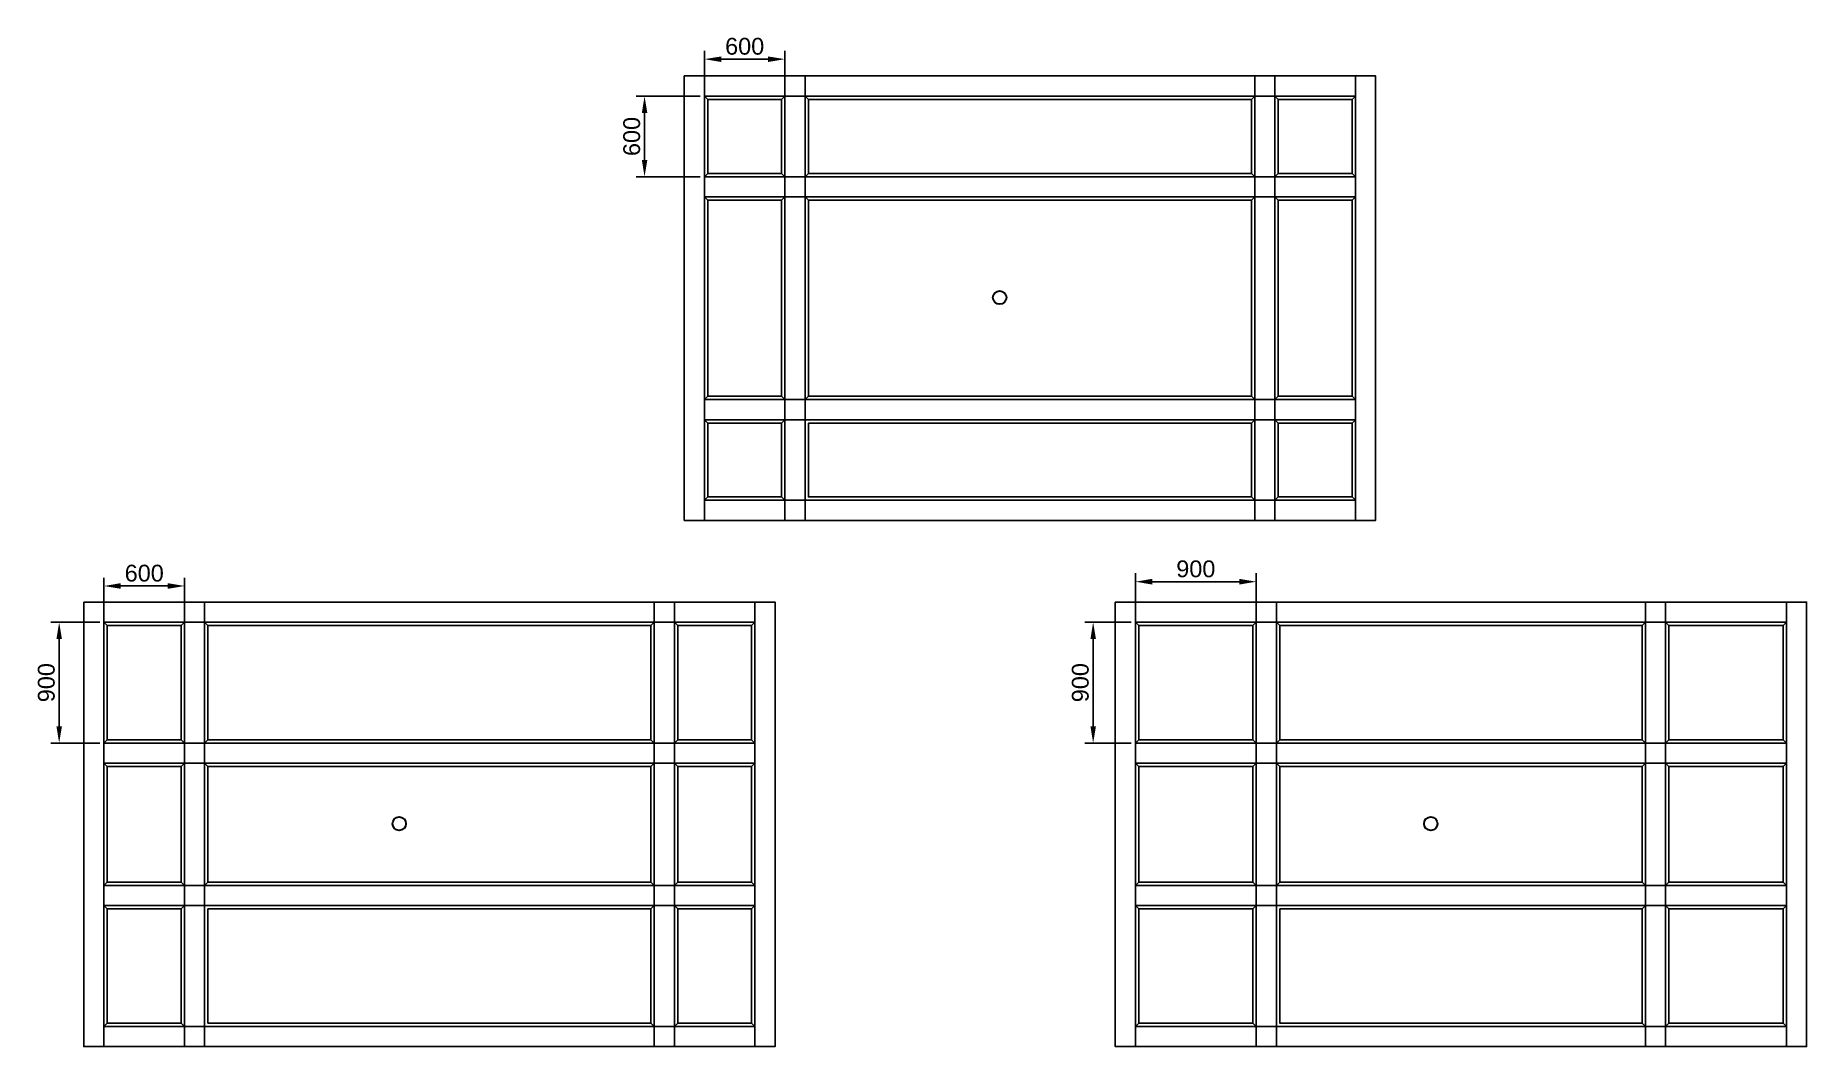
# Model space of a CAD drawing. Header units: millimetres. Extents: x -44972 to 67265, y -58031 to 15181.
# Drawn here: x -44972 to -31777, y 7650 to 15181 of the extents above; entities that cross this region are included whole.
import ezdxf

# ---------------------------------------------------------------- set-up
doc = ezdxf.new("R2010")
doc.units = ezdxf.units.MM
doc.layers.add('Dimensions', color=3, linetype='Continuous')
doc.styles.get("Standard").update_dxf_attribs({"font": 'arial.ttf'})
doc.dimstyles.new('ISO-50', dxfattribs={"dimscale": 50, "dimtxt": 2.5, "dimasz": 2.5, "dimexe": 1.25, "dimexo": 0.625, "dimtad": 1, "dimtxsty": 'Standard', "dimcen": 2.5, "dimadec": 0, "dimazin": 0, "dimtfac": 1, "dimtmove": 0, "dimatfit": 3, "dimfxl": 1, "dimarcsym": 0})

msp = doc.modelspace()

# ---------------------------------------------------------------- blocks, each defined once
blk = doc.blocks.new('*D43')
at = {"layer": 'Defpoints', "color": 0, "transparency": 16777216}
for p in [(-40434, 14728), (-39988, 14728), (-39988, 14128)]:
    blk.add_point(p, dxfattribs=at)
at = {"layer": 'Dimensions', "color": 0, "lineweight": -2, "transparency": 16777216}
for p, q in [((-40019, 14728), (-40496, 14728)), ((-40434, 14253), (-40434, 14603)), ((-40019, 14128), (-40496, 14128))]:
    blk.add_line(p, q, dxfattribs=at)
at = {"layer": 'Dimensions', "color": 0, "transparency": 16777216}
for points in [[(-40454, 14603), (-40413, 14603), (-40434, 14728)], [(-40454, 14253), (-40413, 14253), (-40434, 14128)]]:
    blk.add_solid(points, dxfattribs=at)
at = {"layer": 'Dimensions', "color": 0, "transparency": 16777216, "insert": (-40529, 14428), "char_height": 125, "attachment_point": 5, "rotation": 90}
blk.add_mtext('600', dxfattribs=at)
blk = doc.blocks.new('*D44')
at = {"layer": 'Defpoints', "color": 0, "transparency": 16777216}
for p in [(-39388, 15004), (-39988, 14728), (-39388, 14728)]:
    blk.add_point(p, dxfattribs=at)
at = {"layer": 'Dimensions', "color": 0, "lineweight": -2, "transparency": 16777216}
for p, q in [((-39988, 14760), (-39988, 15066)), ((-39388, 14760), (-39388, 15066)), ((-39863, 15004), (-39513, 15004))]:
    blk.add_line(p, q, dxfattribs=at)
at = {"layer": 'Dimensions', "color": 0, "transparency": 16777216}
for points in [[(-39863, 15024), (-39863, 14983), (-39988, 15004)], [(-39513, 15024), (-39513, 14983), (-39388, 15004)]]:
    blk.add_solid(points, dxfattribs=at)
at = {"layer": 'Dimensions', "color": 0, "transparency": 16777216, "insert": (-39688, 15099), "char_height": 125, "attachment_point": 5}
blk.add_mtext('600', dxfattribs=at)
blk = doc.blocks.new('*D45')
at = {"layer": 'Defpoints', "color": 0, "transparency": 16777216}
for p in [(-43861, 11080), (-44461, 10810), (-43861, 10810)]:
    blk.add_point(p, dxfattribs=at)
at = {"layer": 'Dimensions', "color": 0, "lineweight": -2, "transparency": 16777216}
for p, q in [((-44461, 10841), (-44461, 11142)), ((-43861, 10841), (-43861, 11142)), ((-44336, 11080), (-43986, 11080))]:
    blk.add_line(p, q, dxfattribs=at)
at = {"layer": 'Dimensions', "color": 0, "transparency": 16777216}
for points in [[(-44336, 11101), (-44336, 11059), (-44461, 11080)], [(-43986, 11101), (-43986, 11059), (-43861, 11080)]]:
    blk.add_solid(points, dxfattribs=at)
at = {"layer": 'Dimensions', "color": 0, "transparency": 16777216, "insert": (-44161, 11175), "char_height": 125, "attachment_point": 5}
blk.add_mtext('600', dxfattribs=at)
blk = doc.blocks.new('*D46')
at = {"layer": 'Defpoints', "color": 0, "transparency": 16777216}
for p in [(-44461, 10810), (-44795, 9910), (-44461, 9910)]:
    blk.add_point(p, dxfattribs=at)
at = {"layer": 'Dimensions', "color": 0, "lineweight": -2, "transparency": 16777216}
for p, q in [((-44492, 10810), (-44857, 10810)), ((-44795, 10685), (-44795, 10035)), ((-44492, 9910), (-44857, 9910))]:
    blk.add_line(p, q, dxfattribs=at)
at = {"layer": 'Dimensions', "color": 0, "transparency": 16777216}
for points in [[(-44815, 10685), (-44774, 10685), (-44795, 10810)], [(-44815, 10035), (-44774, 10035), (-44795, 9910)]]:
    blk.add_solid(points, dxfattribs=at)
at = {"layer": 'Dimensions', "color": 0, "transparency": 16777216, "insert": (-44890, 10360), "char_height": 125, "attachment_point": 5, "rotation": 90}
blk.add_mtext('900', dxfattribs=at)
blk = doc.blocks.new('*D47')
at = {"layer": 'Defpoints', "color": 0, "transparency": 16777216}
for p in [(-36777, 10810), (-37092, 9910), (-36777, 9910)]:
    blk.add_point(p, dxfattribs=at)
at = {"layer": 'Dimensions', "color": 0, "lineweight": -2, "transparency": 16777216}
for p, q in [((-36808, 10810), (-37154, 10810)), ((-37092, 10685), (-37092, 10035)), ((-36808, 9910), (-37154, 9910))]:
    blk.add_line(p, q, dxfattribs=at)
at = {"layer": 'Dimensions', "color": 0, "transparency": 16777216}
for points in [[(-37112, 10685), (-37071, 10685), (-37092, 10810)], [(-37112, 10035), (-37071, 10035), (-37092, 9910)]]:
    blk.add_solid(points, dxfattribs=at)
at = {"layer": 'Dimensions', "color": 0, "transparency": 16777216, "insert": (-37187, 10360), "char_height": 125, "attachment_point": 5, "rotation": 90}
blk.add_mtext('900', dxfattribs=at)
blk = doc.blocks.new('*D48')
at = {"layer": 'Defpoints', "color": 0, "transparency": 16777216}
for p in [(-35877, 11112), (-36777, 10810), (-35877, 10810)]:
    blk.add_point(p, dxfattribs=at)
at = {"layer": 'Dimensions', "color": 0, "lineweight": -2, "transparency": 16777216}
for p, q in [((-36777, 10841), (-36777, 11175)), ((-36652, 11112), (-36002, 11112)), ((-35877, 10841), (-35877, 11175))]:
    blk.add_line(p, q, dxfattribs=at)
at = {"layer": 'Dimensions', "color": 0, "transparency": 16777216}
for points in [[(-36652, 11133), (-36652, 11091), (-36777, 11112)], [(-36002, 11133), (-36002, 11091), (-35877, 11112)]]:
    blk.add_solid(points, dxfattribs=at)
at = {"layer": 'Dimensions', "color": 0, "transparency": 16777216, "insert": (-36327, 11207), "char_height": 125, "attachment_point": 5}
blk.add_mtext('900', dxfattribs=at)

# ---------------------------------------------------------------- dimensions: what is measured, and where the dimension line sits
at = {"layer": 'Dimensions'}
for base, p1, p2, picture, middle in [((-39388.148, 15003.52), (-39988.148, 14728.471), (-39388.148, 14728.471), '*D44', (-39688.148, 15098.592)), ((-43861.166, 11079.719), (-44461.166, 10809.594), (-43861.166, 10809.594), '*D45', (-44161.166, 11174.79)), ((-35876.959, 11112.306), (-36776.959, 10809.594), (-35876.959, 10809.594), '*D48', (-36326.959, 11207.378))]:
    dim = msp.add_linear_dim(base=base, p1=p1, p2=p2, dimstyle='ISO-50', dxfattribs=at)
    dim.commit()
    dim.dimension.update_dxf_attribs({"geometry": picture, "text_midpoint": middle})
for base, p1, p2, picture, middle in [((-40433.536, 14728.471), (-39988.148, 14128.471), (-39988.148, 14728.471), '*D43', (-40528.608, 14428.471)), ((-44794.636, 9909.594), (-44461.166, 10809.594), (-44461.166, 9909.594), '*D46', (-44889.708, 10359.594)), ((-37091.528, 9909.594), (-36776.959, 10809.594), (-36776.959, 9909.594), '*D47', (-37186.6, 10359.594))]:
    dim = msp.add_linear_dim(base=base, p1=p1, p2=p2, angle=90, dimstyle='ISO-50', dxfattribs=at)
    dim.commit()
    dim.dimension.update_dxf_attribs({"geometry": picture, "text_midpoint": middle})

# ---------------------------------------------------------------- linework, layer by layer
for p, q in [((-40138.148, 14878.471), (-40138.148, 11568.471)), ((-39988.148, 14878.471), (-39988.148, 11568.471)), ((-39963.148, 14703.471), (-39988.148, 14728.471)), ((-39413.148, 14703.471), (-39388.148, 14728.471)), ((-39213.148, 14703.471), (-39238.148, 14728.471)), ((-35913.148, 14703.471), (-35888.148, 14728.471)), ((-35713.148, 14703.471), (-35738.148, 14728.471)), ((-35163.148, 14703.471), (-35138.148, 14728.471)), ((-39963.148, 14153.471), (-39988.148, 14128.471)), ((-39413.148, 14153.471), (-39388.148, 14128.471)), ((-39213.148, 14153.471), (-39238.148, 14128.471)), ((-35913.148, 14153.471), (-35888.148, 14128.471)), ((-35713.148, 14153.471), (-35738.148, 14128.471)), ((-35163.148, 14153.471), (-35138.148, 14128.471)), ((-39963.148, 13953.471), (-39988.148, 13978.471)), ((-39413.148, 13953.471), (-39388.148, 13978.471)), ((-39213.148, 13953.471), (-39238.148, 13978.471)), ((-35913.148, 13953.471), (-35888.148, 13978.471)), ((-35713.148, 13953.471), (-35738.148, 13978.471)), ((-35163.148, 13953.471), (-35138.148, 13978.471)), ((-39963.148, 12493.471), (-39988.148, 12468.471)), ((-39413.148, 12493.471), (-39388.148, 12468.471)), ((-39213.148, 12493.471), (-39238.148, 12468.471)), ((-35913.148, 12493.471), (-35888.148, 12468.471)), ((-35713.148, 12493.471), (-35738.148, 12468.471)), ((-35163.148, 12493.471), (-35138.148, 12468.471)), ((-39963.148, 12293.471), (-39988.148, 12318.471)), ((-39413.148, 12293.471), (-39388.148, 12318.471)), ((-35913.148, 12293.471), (-35888.148, 12318.471)), ((-35713.148, 12293.471), (-35738.148, 12318.471)), ((-35163.148, 12293.471), (-35138.148, 12318.471)), ((-39963.148, 11743.471), (-39988.148, 11718.471)), ((-39413.148, 11743.471), (-39388.148, 11718.471)), ((-35913.148, 11743.471), (-35888.148, 11718.471)), ((-35713.148, 11743.471), (-35738.148, 11718.471)), ((-35163.148, 11743.471), (-35138.148, 11718.471)), ((-44611.166, 10959.594), (-44611.166, 7649.594)), ((-44461.166, 10959.594), (-44461.166, 7649.594)), ((-36926.959, 10959.594), (-36926.959, 7649.594)), ((-36776.959, 10959.594), (-36776.959, 7649.594)), ((-44436.166, 10784.594), (-44461.166, 10809.594)), ((-43886.166, 10784.594), (-43861.166, 10809.594)), ((-43686.166, 10784.594), (-43711.166, 10809.594)), ((-40386.166, 10784.594), (-40361.166, 10809.594)), ((-40186.166, 10784.594), (-40211.166, 10809.594)), ((-39636.166, 10784.594), (-39611.166, 10809.594)), ((-36751.959, 10784.594), (-36776.959, 10809.594)), ((-35901.959, 10784.594), (-35876.959, 10809.594)), ((-35701.959, 10784.594), (-35726.959, 10809.594)), ((-33001.959, 10784.594), (-32976.959, 10809.594)), ((-32801.959, 10784.594), (-32826.959, 10809.594)), ((-31951.959, 10784.594), (-31926.959, 10809.594)), ((-44436.166, 9934.594), (-44461.166, 9909.594)), ((-43886.166, 9934.594), (-43861.166, 9909.594)), ((-43686.166, 9934.594), (-43711.166, 9909.594)), ((-40386.166, 9934.594), (-40361.166, 9909.594)), ((-40186.166, 9934.594), (-40211.166, 9909.594)), ((-39636.166, 9934.594), (-39611.166, 9909.594)), ((-36751.959, 9934.594), (-36776.959, 9909.594)), ((-35901.959, 9934.594), (-35876.959, 9909.594)), ((-35701.959, 9934.594), (-35726.959, 9909.594)), ((-33001.959, 9934.594), (-32976.959, 9909.594)), ((-32801.959, 9934.594), (-32826.959, 9909.594)), ((-31951.959, 9934.594), (-31926.959, 9909.594)), ((-44436.166, 9734.594), (-44461.166, 9759.594)), ((-43886.166, 9734.594), (-43861.166, 9759.594)), ((-43686.166, 9734.594), (-43711.166, 9759.594)), ((-40386.166, 9734.594), (-40361.166, 9759.594)), ((-40186.166, 9734.594), (-40211.166, 9759.594)), ((-39636.166, 9734.594), (-39611.166, 9759.594)), ((-36751.959, 9734.594), (-36776.959, 9759.594)), ((-35901.959, 9734.594), (-35876.959, 9759.594)), ((-35701.959, 9734.594), (-35726.959, 9759.594)), ((-33001.959, 9734.594), (-32976.959, 9759.594)), ((-32801.959, 9734.594), (-32826.959, 9759.594)), ((-31951.959, 9734.594), (-31926.959, 9759.594)), ((-44436.166, 8874.594), (-44461.166, 8849.594)), ((-43886.166, 8874.594), (-43861.166, 8849.594)), ((-43686.166, 8874.594), (-43711.166, 8849.594)), ((-40386.166, 8874.594), (-40361.166, 8849.594)), ((-40186.166, 8874.594), (-40211.166, 8849.594)), ((-39636.166, 8874.594), (-39611.166, 8849.594)), ((-36751.959, 8874.594), (-36776.959, 8849.594)), ((-35901.959, 8874.594), (-35876.959, 8849.594)), ((-35701.959, 8874.594), (-35726.959, 8849.594)), ((-33001.959, 8874.594), (-32976.959, 8849.594)), ((-32801.959, 8874.594), (-32826.959, 8849.594)), ((-31951.959, 8874.594), (-31926.959, 8849.594)), ((-44436.166, 8674.594), (-44461.166, 8699.594)), ((-43886.166, 8674.594), (-43861.166, 8699.594)), ((-40386.166, 8674.594), (-40361.166, 8699.594)), ((-40186.166, 8674.594), (-40211.166, 8699.594)), ((-39636.166, 8674.594), (-39611.166, 8699.594)), ((-36751.959, 8674.594), (-36776.959, 8699.594)), ((-35901.959, 8674.594), (-35876.959, 8699.594)), ((-33001.959, 8674.594), (-32976.959, 8699.594)), ((-32801.959, 8674.594), (-32826.959, 8699.594)), ((-31951.959, 8674.594), (-31926.959, 8699.594)), ((-44436.166, 7824.594), (-44461.166, 7799.594)), ((-43886.166, 7824.594), (-43861.166, 7799.594)), ((-40386.166, 7824.594), (-40361.166, 7799.594)), ((-40186.166, 7824.594), (-40211.166, 7799.594)), ((-39636.166, 7824.594), (-39611.166, 7799.594)), ((-36751.959, 7824.594), (-36776.959, 7799.594)), ((-35901.959, 7824.594), (-35876.959, 7799.594)), ((-33001.959, 7824.594), (-32976.959, 7799.594)), ((-32801.959, 7824.594), (-32826.959, 7799.594)), ((-31951.959, 7824.594), (-31926.959, 7799.594))]:
    msp.add_line(p, q)
for points in [[(-40138.148, 14878.471), (-39988.148, 14878.471), (-39988.148, 11568.471), (-40138.148, 11568.471)], [(-35138.148, 14878.471), (-39988.148, 14878.471), (-39988.148, 14728.471), (-35138.148, 14728.471)], [(-39388.148, 14878.471), (-39238.148, 14878.471), (-39238.148, 11568.471), (-39388.148, 11568.471)], [(-35888.148, 14878.471), (-35738.148, 14878.471), (-35738.148, 11568.471), (-35888.148, 11568.471)], [(-35138.148, 14878.471), (-34988.148, 14878.471), (-34988.148, 11568.471), (-35138.148, 11568.471)], [(-39963.148, 14703.471), (-39413.148, 14703.471), (-39413.148, 14153.471), (-39963.148, 14153.471)], [(-39213.148, 14703.471), (-35913.148, 14703.471), (-35913.148, 14153.471), (-39213.148, 14153.471)], [(-35713.148, 14703.471), (-35163.148, 14703.471), (-35163.148, 14153.471), (-35713.148, 14153.471)], [(-35138.148, 13978.471), (-39988.148, 13978.471), (-39988.148, 14128.471), (-35138.148, 14128.471)], [(-39413.148, 13953.471), (-39963.148, 13953.471), (-39963.148, 12493.471), (-39413.148, 12493.471)], [(-35913.148, 13953.471), (-39213.148, 13953.471), (-39213.148, 12493.471), (-35913.148, 12493.471)], [(-35163.148, 13953.471), (-35713.148, 13953.471), (-35713.148, 12493.471), (-35163.148, 12493.471)], [(-35138.148, 12468.471), (-39988.148, 12468.471), (-39988.148, 12318.471), (-35138.148, 12318.471)], [(-39963.148, 12293.471), (-39413.148, 12293.471), (-39413.148, 11743.471), (-39963.148, 11743.471)], [(-39213.148, 12293.471), (-35913.148, 12293.471), (-35913.148, 11743.471), (-39213.148, 11743.471)], [(-35713.148, 12293.471), (-35163.148, 12293.471), (-35163.148, 11743.471), (-35713.148, 11743.471)], [(-35138.148, 11718.471), (-39988.148, 11718.471), (-39988.148, 11568.471), (-35138.148, 11568.471)], [(-44611.166, 10959.594), (-44461.166, 10959.594), (-44461.166, 7649.594), (-44611.166, 7649.594)], [(-39611.166, 10959.594), (-44461.166, 10959.594), (-44461.166, 10809.594), (-39611.166, 10809.594)], [(-43861.166, 10959.594), (-43711.166, 10959.594), (-43711.166, 7649.594), (-43861.166, 7649.594)], [(-40361.166, 10959.594), (-40211.166, 10959.594), (-40211.166, 7649.594), (-40361.166, 7649.594)], [(-39611.166, 10959.594), (-39461.166, 10959.594), (-39461.166, 7649.594), (-39611.166, 7649.594)], [(-36926.959, 10959.594), (-36776.959, 10959.594), (-36776.959, 7649.594), (-36926.959, 7649.594)], [(-31926.959, 10959.594), (-36776.959, 10959.594), (-36776.959, 10809.594), (-31926.959, 10809.594)], [(-35876.959, 10959.594), (-35726.959, 10959.594), (-35726.959, 7649.594), (-35876.959, 7649.594)], [(-32976.959, 10959.594), (-32826.959, 10959.594), (-32826.959, 7649.594), (-32976.959, 7649.594)], [(-31926.959, 10959.594), (-31776.959, 10959.594), (-31776.959, 7649.594), (-31926.959, 7649.594)], [(-44436.166, 10784.594), (-43886.166, 10784.594), (-43886.166, 9934.594), (-44436.166, 9934.594)], [(-43686.166, 10784.594), (-40386.166, 10784.594), (-40386.166, 9934.594), (-43686.166, 9934.594)], [(-40186.166, 10784.594), (-39636.166, 10784.594), (-39636.166, 9934.594), (-40186.166, 9934.594)], [(-36751.959, 10784.594), (-35901.959, 10784.594), (-35901.959, 9934.594), (-36751.959, 9934.594)], [(-35701.959, 10784.594), (-33001.959, 10784.594), (-33001.959, 9934.594), (-35701.959, 9934.594)], [(-32801.959, 10784.594), (-31951.959, 10784.594), (-31951.959, 9934.594), (-32801.959, 9934.594)], [(-39611.166, 9759.594), (-44461.166, 9759.594), (-44461.166, 9909.594), (-39611.166, 9909.594)], [(-31926.959, 9759.594), (-36776.959, 9759.594), (-36776.959, 9909.594), (-31926.959, 9909.594)], [(-43886.166, 9734.594), (-44436.166, 9734.594), (-44436.166, 8874.594), (-43886.166, 8874.594)], [(-40386.166, 9734.594), (-43686.166, 9734.594), (-43686.166, 8874.594), (-40386.166, 8874.594)], [(-39636.166, 9734.594), (-40186.166, 9734.594), (-40186.166, 8874.594), (-39636.166, 8874.594)], [(-35901.959, 9734.594), (-36751.959, 9734.594), (-36751.959, 8874.594), (-35901.959, 8874.594)], [(-33001.959, 9734.594), (-35701.959, 9734.594), (-35701.959, 8874.594), (-33001.959, 8874.594)], [(-31951.959, 9734.594), (-32801.959, 9734.594), (-32801.959, 8874.594), (-31951.959, 8874.594)], [(-39611.166, 8849.594), (-44461.166, 8849.594), (-44461.166, 8699.594), (-39611.166, 8699.594)], [(-31926.959, 8849.594), (-36776.959, 8849.594), (-36776.959, 8699.594), (-31926.959, 8699.594)], [(-44436.166, 8674.594), (-43886.166, 8674.594), (-43886.166, 7824.594), (-44436.166, 7824.594)], [(-43686.166, 8674.594), (-40386.166, 8674.594), (-40386.166, 7824.594), (-43686.166, 7824.594)], [(-40186.166, 8674.594), (-39636.166, 8674.594), (-39636.166, 7824.594), (-40186.166, 7824.594)], [(-36751.959, 8674.594), (-35901.959, 8674.594), (-35901.959, 7824.594), (-36751.959, 7824.594)], [(-35701.959, 8674.594), (-33001.959, 8674.594), (-33001.959, 7824.594), (-35701.959, 7824.594)], [(-32801.959, 8674.594), (-31951.959, 8674.594), (-31951.959, 7824.594), (-32801.959, 7824.594)], [(-39611.166, 7799.594), (-44461.166, 7799.594), (-44461.166, 7649.594), (-39611.166, 7649.594)], [(-31926.959, 7799.594), (-36776.959, 7799.594), (-36776.959, 7649.594), (-31926.959, 7649.594)]]:
    msp.add_lwpolyline(points, close=True)
at = {"lineweight": 30}
for centre in [(-37788.148, 13228.471), (-42261.166, 9309.594), (-34576.959, 9309.594)]:
    msp.add_circle(centre, 50, dxfattribs=at)

msp.set_redraw_order([(e.dxf.handle, doc.entitydb.next_handle()) for e in msp.query("TEXT MTEXT ATTDEF DIMENSION ARC_DIMENSION")])  # texts and dimensions are drawn at this point

doc.saveas('drawing.dxf')
